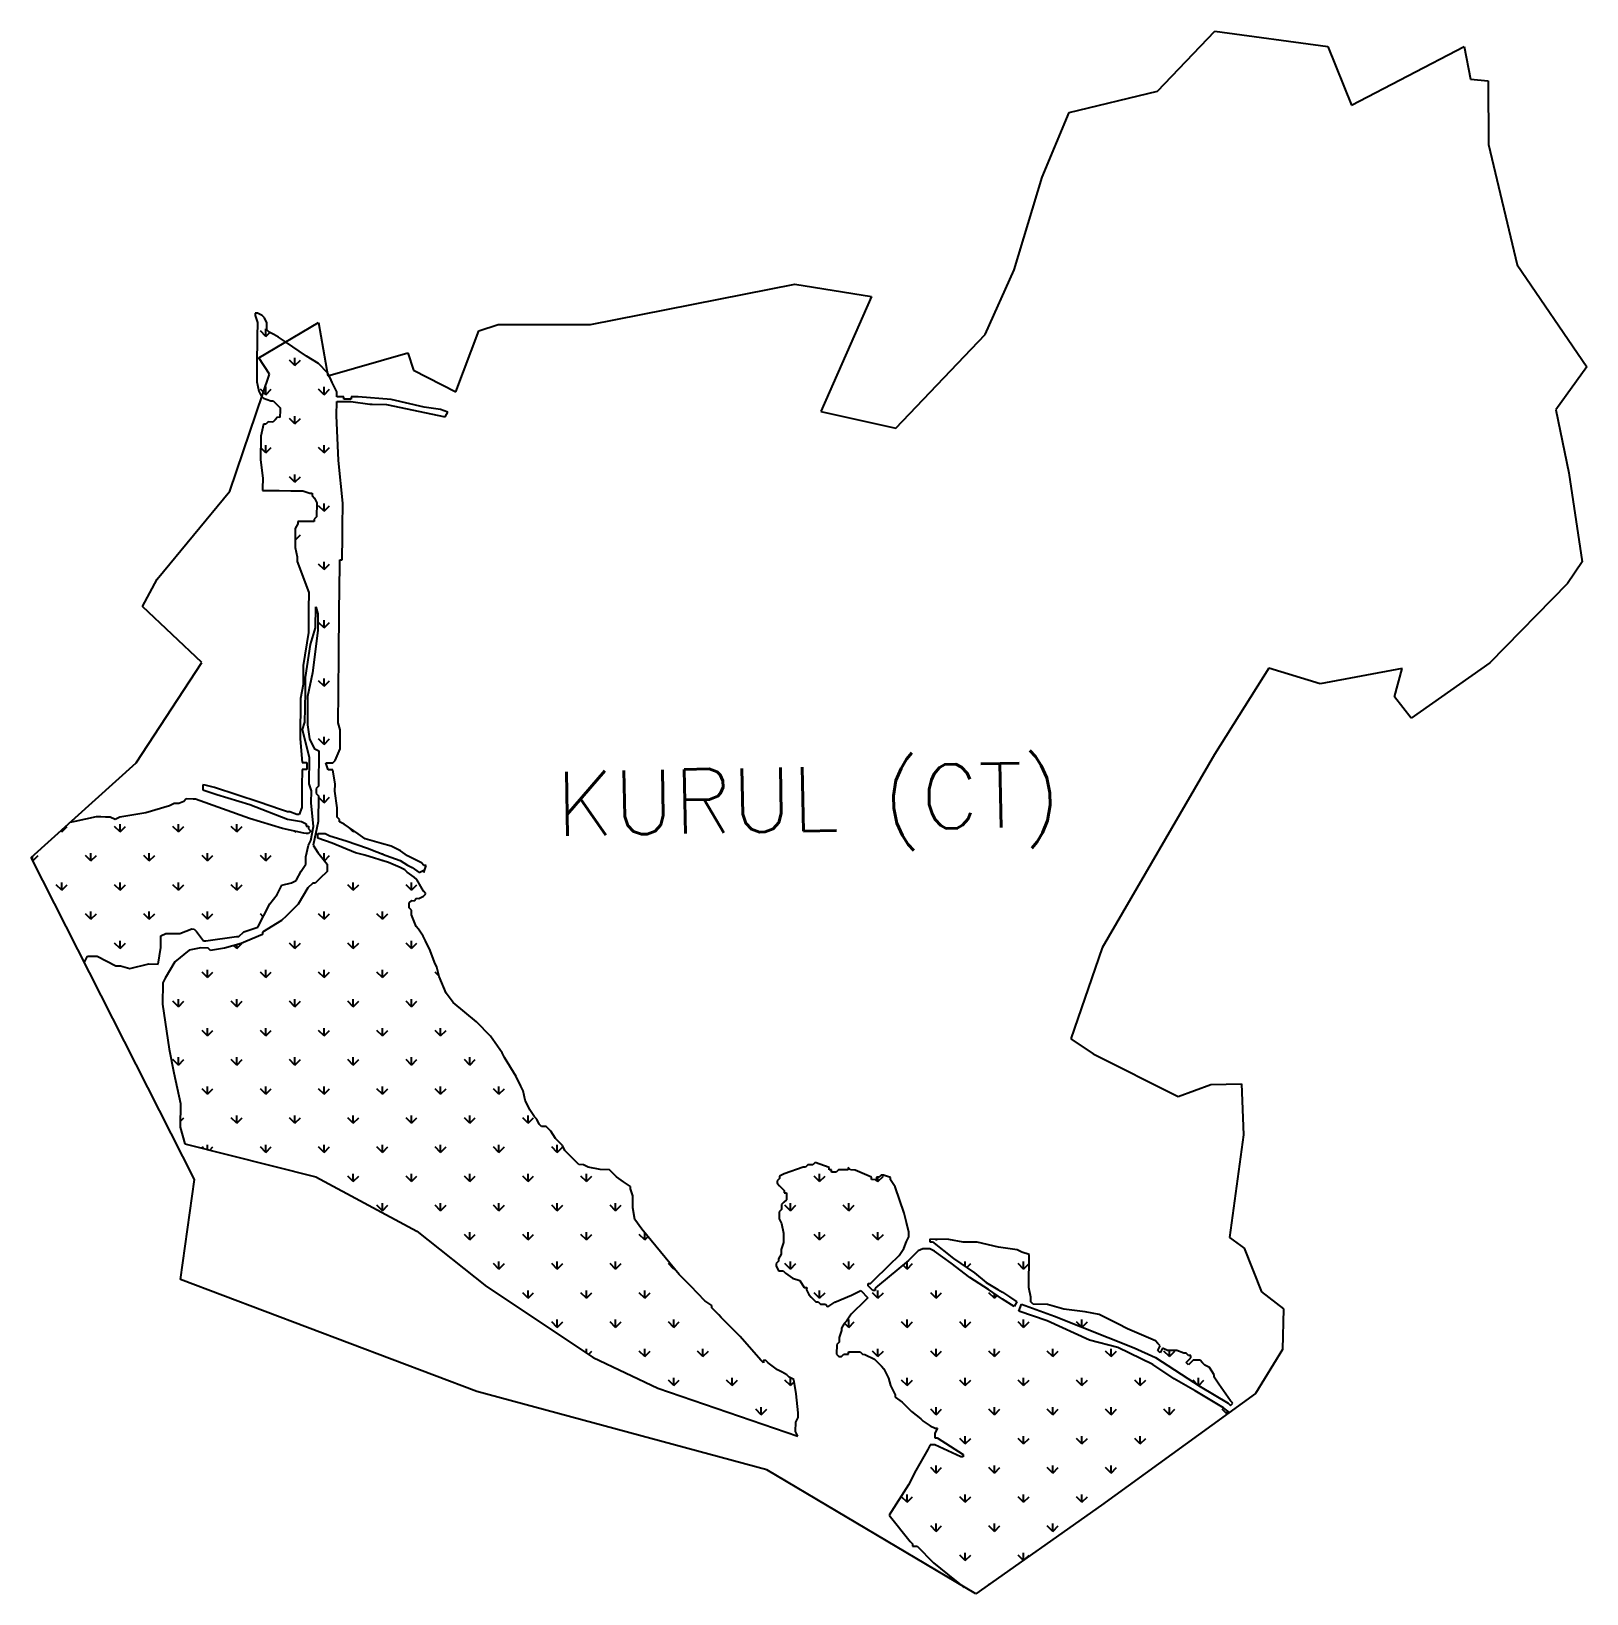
# Model space of a CAD drawing. Header units: metres. Extents: x 276738 to 279380, y 2061662 to 2064315.
import ezdxf

# ---------------------------------------------------------------- set-up
doc = ezdxf.new("R2010")
doc.units = ezdxf.units.M
doc.header["$MEASUREMENT"] = 0
for name, color, linetype in [('MANGROOVES', 112, 'Continuous'), ('village', 3, 'Continuous'), ('VILLAGE NAME', 250, 'Continuous')]:
    doc.layers.add(name, color=color, linetype=linetype)
doc.styles.get("Standard").update_dxf_attribs({"font": 'simplex.shx'})

msp = doc.modelspace()

# ---------------------------------------------------------------- texts
at = {"layer": 'VILLAGE NAME'}
msp.add_text('KURUL (CT)', height=108.75, rotation=1.1028, dxfattribs=at).set_placement((277630.2, 2062948.8))

# ---------------------------------------------------------------- linework, layer by layer
at = {"color": 3}
msp.add_line((277124.4, 2063760.8), (277225.8, 2063820.9), dxfattribs=at)
at = {"layer": 'MANGROOVES'}
for p, q in [((277122.2, 2063836.6), (277118.2, 2063836.7)), ((277118.2, 2063836.7), (277118.2, 2063832.7)), ((277118.2, 2063832.7), (277122, 2063820.6)), ((277130.2, 2063832.5), (277122.2, 2063836.6)), ((277134.2, 2063828.5), (277130.2, 2063832.5)), ((277138.1, 2063820.4), (277134.2, 2063828.5)), ((277121.8, 2063796.5), (277121.7, 2063792.5)), ((277122, 2063820.6), (277121.8, 2063796.5)), ((277137.9, 2063808.4), (277138, 2063812.4)), ((277141.9, 2063804.3), (277137.9, 2063808.4)), ((277138, 2063812.4), (277138.1, 2063820.4)), ((277149.9, 2063800.2), (277141.9, 2063804.3)), ((277157.9, 2063796.1), (277149.9, 2063800.2)), ((277169.8, 2063788), (277157.9, 2063796.1)), ((277121.7, 2063792.5), (277121.3, 2063752.4)), ((277205.6, 2063763.5), (277169.8, 2063788)), ((277121.3, 2063752.4), (277120.9, 2063720.3)), ((277225.6, 2063751.3), (277205.6, 2063763.5)), ((277241.4, 2063735.1), (277225.6, 2063751.3)), ((277120.9, 2063720.3), (277124.8, 2063704.2)), ((277245.4, 2063727), (277241.4, 2063735.1)), ((277249.3, 2063718.9), (277245.4, 2063727)), ((277253.2, 2063710.9), (277249.3, 2063718.9)), ((277124.8, 2063704.2), (277128.7, 2063696.2)), ((277128.7, 2063696.2), (277132.7, 2063692.1)), ((277132.7, 2063692.1), (277144.7, 2063688)), ((277257.1, 2063702.8), (277253.2, 2063710.9)), ((277257, 2063694.8), (277257.1, 2063702.8)), ((277261.1, 2063694.7), (277257, 2063694.8)), ((277269.1, 2063694.7), (277261.1, 2063694.7)), ((277269, 2063690.6), (277269.1, 2063694.7)), ((277281.1, 2063690.5), (277269, 2063690.6)), ((277293.1, 2063694.4), (277281.1, 2063694.5)), ((277281.1, 2063694.5), (277281.1, 2063690.5)), ((277349.2, 2063689.8), (277293.1, 2063694.4)), ((277405.2, 2063677.1), (277349.2, 2063689.8)), ((277144.7, 2063688), (277148.7, 2063687.9)), ((277148.7, 2063687.9), (277152.6, 2063683.9)), ((277152.6, 2063683.9), (277156.6, 2063679.8)), ((277156.6, 2063679.8), (277160.6, 2063675.8)), ((277160.5, 2063667.7), (277160.4, 2063663.7)), ((277160.4, 2063663.7), (277160.4, 2063659.7)), ((277160.6, 2063675.8), (277160.5, 2063671.8)), ((277160.5, 2063671.8), (277160.5, 2063667.7)), ((277256.7, 2063662.7), (277257, 2063686.8)), ((277259.9, 2063586.4), (277256.7, 2063662.7)), ((277257, 2063686.8), (277269, 2063686.6)), ((277269, 2063686.6), (277281, 2063686.5)), ((277281, 2063686.5), (277313.1, 2063682.1)), ((277313.1, 2063682.1), (277317.1, 2063682.1)), ((277317.1, 2063682.1), (277341.1, 2063681.8)), ((277341.1, 2063681.8), (277441.2, 2063660.7)), ((277433.3, 2063672.8), (277405.2, 2063677.1)), ((277445.3, 2063668.7), (277433.3, 2063672.8)), ((277441.2, 2063660.7), (277445.3, 2063668.7)), ((277132.2, 2063648), (277128, 2063628)), ((277136.2, 2063648), (277132.2, 2063648)), ((277140.3, 2063651.9), (277136.2, 2063648)), ((277148.3, 2063651.8), (277140.3, 2063651.9)), ((277152.3, 2063655.8), (277148.3, 2063651.8)), ((277156.4, 2063659.8), (277152.3, 2063655.8)), ((277160.4, 2063659.7), (277156.4, 2063659.8)), ((277128, 2063628), (277127.5, 2063587.9)), ((277127.5, 2063587.9), (277131.2, 2063555.7)), ((277267.1, 2063514.2), (277259.9, 2063586.4)), ((277131.2, 2063555.7), (277131, 2063539.7)), ((277131, 2063539.7), (277131, 2063535.7)), ((277131, 2063535.7), (277135, 2063535.6)), ((277135, 2063535.6), (277139, 2063535.6)), ((277139, 2063535.6), (277159.1, 2063535.4)), ((277159.1, 2063535.4), (277179.1, 2063535.2)), ((277179.1, 2063535.2), (277191.1, 2063535)), ((277191.1, 2063535), (277199.2, 2063535)), ((277199.2, 2063535), (277211.1, 2063530.8)), ((277211.1, 2063530.8), (277215.2, 2063530.8)), ((277215.2, 2063530.8), (277215.1, 2063526.8)), ((277215.1, 2063526.8), (277219.1, 2063522.7)), ((277219.1, 2063522.7), (277223, 2063514.6)), ((277223, 2063514.6), (277222.7, 2063490.6)), ((277267, 2063506.1), (277267.1, 2063510.1)), ((277267, 2063502.1), (277267, 2063506.1)), ((277267.1, 2063510.1), (277267.1, 2063514.2)), ((277190.5, 2063478.9), (277186.4, 2063470.9)), ((277190.6, 2063482.9), (277190.5, 2063478.9)), ((277194.6, 2063482.9), (277190.6, 2063482.9)), ((277198.6, 2063482.8), (277194.6, 2063482.9)), ((277202.6, 2063482.8), (277198.6, 2063482.8)), ((277206.6, 2063482.7), (277202.6, 2063482.8)), ((277210.6, 2063482.7), (277206.6, 2063482.7)), ((277214.6, 2063482.6), (277210.6, 2063482.7)), ((277218.6, 2063482.6), (277214.6, 2063482.6)), ((277218.7, 2063486.6), (277218.6, 2063482.6)), ((277222.7, 2063490.6), (277218.7, 2063486.6)), ((277266.6, 2063462), (277266.8, 2063486.1)), ((277266.8, 2063486.1), (277267, 2063502.1)), ((277186.4, 2063466.9), (277186.1, 2063438.8)), ((277186.4, 2063470.9), (277186.4, 2063466.9)), ((277266.4, 2063450), (277266.6, 2063462)), ((277186.1, 2063438.8), (277189.9, 2063422.7)), ((277266.1, 2063417.9), (277266.2, 2063425.9)), ((277266.2, 2063425.9), (277266.4, 2063450)), ((277189.9, 2063422.7), (277189.8, 2063414.7)), ((277189.8, 2063414.7), (277209.3, 2063362.3)), ((277261.1, 2063329.7), (277262, 2063409.9)), ((277262, 2063409.9), (277262.1, 2063417.9)), ((277262.1, 2063417.9), (277266.1, 2063417.9)), ((277209.3, 2063362.3), (277209, 2063334.3)), ((277209, 2063334.3), (277208.6, 2063294.2)), ((277220.7, 2063302.1), (277221.1, 2063338.2)), ((277221.1, 2063338.2), (277225, 2063326.1)), ((277225, 2063326.1), (277224.7, 2063298)), ((277260.3, 2063257.5), (277261.1, 2063329.7)), ((277208.6, 2063294.2), (277200, 2063238.1)), ((277212.4, 2063274.1), (277220.7, 2063302.1)), ((277224.7, 2063298), (277215.9, 2063225.9)), ((277203.7, 2063218), (277212.4, 2063274.1)), ((277200, 2063238.1), (277199.6, 2063206)), ((277259.6, 2063193.3), (277260.3, 2063257.5)), ((277203.5, 2063193.9), (277203.7, 2063218)), ((277215.9, 2063225.9), (277207.4, 2063185.9)), ((277199.6, 2063206), (277195.3, 2063182)), ((277203.2, 2063165.9), (277203.5, 2063193.9)), ((277207.4, 2063185.9), (277206.9, 2063137.7)), ((277259.1, 2063141.2), (277259.6, 2063193.3)), ((277195.3, 2063182), (277194.6, 2063113.8)), ((277202.9, 2063141.8), (277203.2, 2063165.9)), ((277198.8, 2063129.8), (277202.9, 2063141.8)), ((277206.9, 2063137.7), (277210.6, 2063113.6)), ((277262.9, 2063129.1), (277259.1, 2063141.2)), ((277194.6, 2063113.8), (277198.2, 2063073.6)), ((277210.3, 2063081.5), (277198.8, 2063129.8)), ((277210.6, 2063113.6), (277218.5, 2063097.5)), ((277262.6, 2063101), (277262.8, 2063117.1)), ((277262.8, 2063117.1), (277262.9, 2063129.1)), ((277209.8, 2063037.4), (277210.3, 2063081.5)), ((277218.5, 2063097.5), (277226.5, 2063093.4)), ((277226.5, 2063093.4), (277225.8, 2063033.2)), ((277254.4, 2063077), (277262.6, 2063097)), ((277262.6, 2063097), (277262.6, 2063101)), ((277198, 2063061.6), (277197.7, 2063033.5)), ((277206.1, 2063061.5), (277198, 2063061.6)), ((277198.2, 2063073.6), (277206.2, 2063073.6)), ((277206.2, 2063073.6), (277206.1, 2063061.5)), ((277242.2, 2063061.1), (277238.3, 2063073.2)), ((277238.3, 2063073.2), (277250.3, 2063073.1)), ((277250.2, 2063061), (277242.2, 2063061.1)), ((277253.9, 2063036.9), (277250.2, 2063061)), ((277250.3, 2063073.1), (277254.4, 2063077)), ((277029.3, 2063031.3), (277029.2, 2063027.3)), ((277029.2, 2063027.3), (277053.2, 2063019.1)), ((277033.3, 2063035.3), (277029.3, 2063035.4)), ((277029.3, 2063035.4), (277029.3, 2063031.3)), ((277049.3, 2063031.1), (277033.3, 2063035.3)), ((277125.2, 2063006.2), (277049.3, 2063031.1)), ((277197.7, 2063033.5), (277197.4, 2063005.5)), ((277213.7, 2063025.3), (277209.8, 2063037.4)), ((277221.8, 2063029.3), (277221.7, 2063021.2)), ((277225.8, 2063033.2), (277221.8, 2063029.3)), ((277253.8, 2063024.9), (277253.9, 2063036.9)), ((276972.8, 2062999.9), (276932.5, 2062988.3)), ((276980.8, 2063003.8), (276972.8, 2062999.9)), ((276988.9, 2063003.7), (276980.8, 2063003.8)), ((276996.9, 2063007.6), (276988.9, 2063003.7)), ((277001, 2063011.6), (276996.9, 2063007.6)), ((277013, 2063011.5), (277001, 2063011.6)), ((277017, 2063011.4), (277013, 2063011.5)), ((277108.9, 2062978.3), (277017, 2063011.4)), ((277053.2, 2063019.1), (277109.2, 2063002.4)), ((277109.2, 2063002.4), (277173.1, 2062977.6)), ((277161.2, 2062993.8), (277125.2, 2063006.2)), ((277197.4, 2063005.5), (277197.3, 2062997.4)), ((277213.5, 2063005.3), (277213.7, 2063025.3)), ((277217.1, 2062965.1), (277213.5, 2063005.3)), ((277221.7, 2063021.2), (277225.6, 2063017.2)), ((277225.6, 2063017.2), (277225.2, 2062973.1)), ((277257.5, 2062996.8), (277253.8, 2063024.9)), ((276812, 2062973.5), (276803.8, 2062971.8)), ((276848.2, 2062981.2), (276812, 2062973.5)), ((276852.2, 2062981.1), (276848.2, 2062981.2)), ((276856.2, 2062981.1), (276852.2, 2062981.1)), ((276864.3, 2062981), (276856.2, 2062981.1)), ((276872.3, 2062980.9), (276864.3, 2062981)), ((276880.3, 2062976.8), (276872.3, 2062980.9)), ((276888.3, 2062980.7), (276880.3, 2062976.8)), ((276932.5, 2062988.3), (276888.3, 2062980.7)), ((277164.9, 2062961.7), (277108.9, 2062978.3)), ((277173.2, 2062989.7), (277161.2, 2062993.8)), ((277173.1, 2062977.6), (277197.1, 2062973.4)), ((277177.2, 2062989.6), (277173.2, 2062989.7)), ((277189.2, 2062985.5), (277177.2, 2062989.6)), ((277193.2, 2062985.4), (277189.2, 2062985.5)), ((277197.3, 2062997.4), (277193.2, 2062985.4)), ((277197.1, 2062973.4), (277205.1, 2062969.3)), ((277225.2, 2062973.1), (277216.7, 2062933)), ((277257.3, 2062980.7), (277257.4, 2062984.7)), ((277261.3, 2062976.7), (277257.3, 2062980.7)), ((277257.4, 2062984.7), (277257.5, 2062996.8)), ((277261.3, 2062972.7), (277261.3, 2062976.7)), ((277269.2, 2062968.6), (277261.3, 2062972.7)), ((277200.9, 2062953.3), (277164.9, 2062961.7)), ((277204.9, 2062953.2), (277200.9, 2062953.3)), ((277208.9, 2062953.2), (277204.9, 2062953.2)), ((277205.1, 2062969.3), (277205, 2062965.3)), ((277205, 2062965.3), (277209, 2062965.2)), ((277213, 2062957.1), (277208.9, 2062953.2)), ((277209, 2062965.2), (277209, 2062961.2)), ((277209, 2062961.2), (277213, 2062957.1)), ((277212.8, 2062941.1), (277217.1, 2062965.1)), ((277224.9, 2062945), (277224.9, 2062953)), ((277224.9, 2062953), (277229, 2062953)), ((277229, 2062953), (277233, 2062952.9)), ((277233, 2062952.9), (277237, 2062952.9)), ((277237, 2062952.9), (277245, 2062948.8)), ((277245, 2062948.8), (277272.9, 2062940.5)), ((277293.1, 2062952.3), (277269.2, 2062968.6)), ((277305.1, 2062944.1), (277293.1, 2062952.3)), ((277204.5, 2062913.1), (277208.7, 2062933.1)), ((277208.7, 2062933.1), (277212.8, 2062941.1)), ((277216.7, 2062933), (277224.6, 2062920.9)), ((277224.6, 2062920.9), (277240.4, 2062900.7)), ((277248.8, 2062936.7), (277224.9, 2062945)), ((277288.8, 2062920.2), (277248.8, 2062936.7)), ((277272.9, 2062940.5), (277308.9, 2062928)), ((277304.8, 2062916), (277288.8, 2062920.2)), ((277333, 2062935.8), (277305.1, 2062944.1)), ((277308.9, 2062928), (277340.9, 2062915.6)), ((277349, 2062931.6), (277333, 2062935.8)), ((277365, 2062923.4), (277349, 2062931.6)), ((277376.9, 2062915.3), (277365, 2062923.4)), ((277196.2, 2062889.1), (277204.3, 2062901.1)), ((277204.3, 2062901.1), (277204.5, 2062913.1)), ((277240.4, 2062900.7), (277240.3, 2062888.7)), ((277344.7, 2062903.6), (277304.8, 2062916)), ((277340.9, 2062915.6), (277364.8, 2062907.4)), ((277364.7, 2062895.3), (277344.7, 2062903.6)), ((277372.7, 2062891.2), (277364.7, 2062895.3)), ((277364.8, 2062907.4), (277376.8, 2062899.2)), ((277376.8, 2062899.2), (277384.7, 2062895.1)), ((277400.9, 2062903), (277376.9, 2062915.3)), ((277384.7, 2062895.1), (277396.7, 2062887)), ((277404.8, 2062898.9), (277400.9, 2062903)), ((277404.7, 2062886.9), (277408.9, 2062898.9)), ((277408.9, 2062898.9), (277404.8, 2062898.9)), ((277163.8, 2062865.4), (277179.9, 2062869.3)), ((277179.9, 2062869.3), (277188, 2062873.2)), ((277188, 2062873.2), (277196.2, 2062889.1)), ((277216, 2062868.9), (277207.9, 2062860.9)), ((277220, 2062868.8), (277216, 2062868.9)), ((277228.1, 2062876.8), (277220, 2062868.8)), ((277240.3, 2062888.7), (277228.1, 2062876.8)), ((277376.6, 2062887.2), (277372.7, 2062891.2)), ((277388.6, 2062879), (277376.6, 2062887.2)), ((277392.6, 2062875), (277388.6, 2062879)), ((277404.4, 2062854.8), (277392.6, 2062875)), ((277396.7, 2062887), (277404.8, 2062890.9)), ((277404.8, 2062890.9), (277404.7, 2062886.9)), ((277143.4, 2062833.5), (277155.6, 2062849.5)), ((277155.6, 2062849.5), (277163.8, 2062865.4)), ((277207.9, 2062860.9), (277191.6, 2062833)), ((277388.2, 2062838.9), (277392.2, 2062842.9)), ((277392.2, 2062842.9), (277396.2, 2062842.8)), ((277396.2, 2062842.8), (277404.3, 2062846.8)), ((277404.3, 2062846.8), (277408.3, 2062850.7)), ((277408.3, 2062850.7), (277404.4, 2062854.8)), ((277122.9, 2062793.7), (277143.4, 2062833.5)), ((277191.6, 2062833), (277171.3, 2062813.2)), ((277380, 2062827), (277380.1, 2062835)), ((277384, 2062822.9), (277380, 2062827)), ((277380.1, 2062835), (277384.1, 2062839)), ((277383.9, 2062814.9), (277384, 2062822.9)), ((277391.7, 2062794.8), (277383.9, 2062814.9)), ((277384.1, 2062839), (277388.2, 2062838.9)), ((276990.5, 2062783.1), (277010.6, 2062790.9)), ((277010.6, 2062790.9), (277014.6, 2062790.8)), ((277014.6, 2062790.8), (277018.6, 2062786.8)), ((277018.6, 2062786.8), (277030.4, 2062770.6)), ((277098.8, 2062785.9), (277122.9, 2062793.7)), ((277163.2, 2062805.3), (277130.9, 2062785.5)), ((277171.3, 2062813.2), (277163.2, 2062805.3)), ((277395.7, 2062790.7), (277391.7, 2062794.8)), ((277403.5, 2062778.6), (277395.7, 2062790.7)), ((276958.1, 2062759.3), (276958.3, 2062779.4)), ((276958.3, 2062779.4), (276966.4, 2062783.3)), ((276966.4, 2062783.3), (276990.5, 2062783.1)), ((277030.4, 2062770.6), (277034.5, 2062770.5)), ((277034.5, 2062770.5), (277086.7, 2062778)), ((277094.6, 2062765.9), (277066.4, 2062758.2)), ((277086.7, 2062778), (277090.7, 2062778)), ((277090.7, 2062778), (277098.8, 2062785.9)), ((277102.6, 2062769.8), (277094.6, 2062765.9)), ((277130.8, 2062781.5), (277102.6, 2062769.8)), ((277130.9, 2062785.5), (277130.8, 2062781.5)), ((277407.5, 2062770.5), (277403.5, 2062778.6)), ((277415.3, 2062754.4), (277407.5, 2062770.5)), ((276828.4, 2062734.4), (276833.6, 2062744.6)), ((276833.6, 2062744.6), (276849.7, 2062744.5)), ((276849.7, 2062744.5), (276881.6, 2062728.1)), ((276953.8, 2062731.3), (276958.1, 2062759.3)), ((276981.9, 2062735), (276965.6, 2062707.1)), ((277006.2, 2062754.8), (276981.9, 2062735)), ((277026.3, 2062758.6), (277006.2, 2062754.8)), ((277038.3, 2062758.5), (277026.3, 2062758.6)), ((277042.3, 2062754.4), (277038.3, 2062758.5)), ((277066.4, 2062758.2), (277042.3, 2062754.4)), ((277423.1, 2062734.2), (277415.3, 2062754.4)), ((277427, 2062726.2), (277423.1, 2062734.2)), ((276881.6, 2062728.1), (276889.6, 2062728)), ((276889.6, 2062728), (276905.6, 2062723.8)), ((276905.6, 2062723.8), (276937.8, 2062731.5)), ((276937.8, 2062731.5), (276953.8, 2062731.3)), ((276965.6, 2062707.1), (276961.5, 2062699.1)), ((277430.9, 2062710.1), (277427, 2062726.2)), ((277442.6, 2062681.9), (277430.9, 2062710.1)), ((276961.5, 2062699.1), (276961.1, 2062663)), ((277454.5, 2062665.7), (277442.6, 2062681.9)), ((276961.1, 2062663), (276972.3, 2062586.7)), ((277494.2, 2062633.2), (277454.5, 2062665.7)), ((277518, 2062608.9), (277494.2, 2062633.2)), ((277537.8, 2062580.6), (277518, 2062608.9)), ((276972.3, 2062586.7), (276979.9, 2062546.5)), ((277541.7, 2062572.5), (277537.8, 2062580.6)), ((277561.4, 2062540.2), (277541.7, 2062572.5)), ((276979.9, 2062546.5), (276991.4, 2062494.2)), ((277569.2, 2062524.1), (277561.4, 2062540.2)), ((277573.2, 2062516), (277569.2, 2062524.1)), ((277577, 2062499.9), (277573.2, 2062516)), ((277584.8, 2062483.8), (277577, 2062499.9)), ((276991.4, 2062494.2), (276990.9, 2062454.1)), ((277592.7, 2062471.7), (277584.8, 2062483.8)), ((277596.7, 2062467.6), (277592.7, 2062471.7)), ((276990.9, 2062454.1), (276998.6, 2062425.9)), ((277600.6, 2062459.5), (277596.7, 2062467.6)), ((277604.6, 2062455.5), (277600.6, 2062459.5)), ((277612.6, 2062455.4), (277604.6, 2062455.5)), ((277620.6, 2062447.3), (277612.6, 2062455.4)), ((277628.4, 2062435.2), (277620.6, 2062447.3)), ((276998.6, 2062425.9), (277221.3, 2062370)), ((277632.4, 2062431.1), (277628.4, 2062435.2)), ((277640.3, 2062423), (277632.4, 2062431.1)), ((277644.3, 2062414.9), (277640.3, 2062423)), ((277648.2, 2062410.9), (277644.3, 2062414.9)), ((277652.2, 2062406.8), (277648.2, 2062410.9)), ((277660.1, 2062398.7), (277652.2, 2062406.8)), ((277664.1, 2062394.7), (277660.1, 2062398.7)), ((277668.1, 2062390.6), (277664.1, 2062394.7)), ((277676.1, 2062390.5), (277668.1, 2062390.6)), ((277684.1, 2062386.4), (277676.1, 2062390.5)), ((278057.1, 2062390.4), (278053.1, 2062386.4)), ((278065.1, 2062390.3), (278057.1, 2062390.4)), ((278069.2, 2062394.3), (278065.1, 2062390.3)), ((278093.2, 2062386), (278069.2, 2062394.3)), ((277221.3, 2062370), (277392.6, 2062277.8)), ((277704.1, 2062382.2), (277684.1, 2062386.4)), ((277720.1, 2062382), (277704.1, 2062382.2)), ((277724.1, 2062378), (277720.1, 2062382)), ((277728, 2062373.9), (277724.1, 2062378)), ((277732, 2062369.9), (277728, 2062373.9)), ((277744, 2062361.7), (277732, 2062369.9)), ((278004.7, 2062362.9), (278004.6, 2062358.9)), ((278008.7, 2062366.9), (278004.7, 2062362.9)), ((278008.8, 2062370.9), (278008.7, 2062366.9)), ((278016.8, 2062374.8), (278008.8, 2062370.9)), ((278049.1, 2062386.5), (278016.8, 2062374.8)), ((278053.1, 2062386.4), (278049.1, 2062386.5)), ((278093.1, 2062382), (278093.2, 2062386)), ((278097.1, 2062382), (278093.1, 2062382)), ((278097.1, 2062377.9), (278097.1, 2062382)), ((278105.1, 2062377.9), (278097.1, 2062377.9)), ((278109.2, 2062381.8), (278105.1, 2062377.9)), ((278125.2, 2062381.7), (278109.2, 2062381.8)), ((278129.2, 2062381.6), (278125.2, 2062385.7)), ((278125.2, 2062385.7), (278125.2, 2062381.7)), ((278137.2, 2062381.5), (278129.2, 2062381.6)), ((278165.2, 2062369.2), (278137.2, 2062381.5)), ((278165.1, 2062365.2), (278165.2, 2062369.2)), ((278173.2, 2062365.1), (278165.1, 2062365.2)), ((278177.2, 2062369.1), (278173.2, 2062369.1)), ((278173.2, 2062369.1), (278173.2, 2062365.1)), ((278181.3, 2062373), (278177.2, 2062369.1)), ((278185.3, 2062373), (278181.3, 2062373)), ((278197.3, 2062368.8), (278185.3, 2062373)), ((278197.2, 2062364.8), (278197.3, 2062368.8)), ((278205.1, 2062352.7), (278197.2, 2062364.8)), ((277755.9, 2062353.6), (277744, 2062361.7)), ((277755.9, 2062349.5), (277755.9, 2062353.6)), ((277759.7, 2062337.5), (277755.9, 2062349.5)), ((277759.5, 2062317.4), (277759.7, 2062337.5)), ((278004.6, 2062358.9), (278008.6, 2062354.8)), ((278008.6, 2062354.8), (278016.5, 2062346.7)), ((278016.5, 2062346.7), (278016.5, 2062342.7)), ((278016.5, 2062342.7), (278020.5, 2062342.7)), ((278020.5, 2062342.7), (278020.4, 2062330.6)), ((278220.7, 2062308.4), (278205.1, 2062352.7)), ((277763.3, 2062297.3), (277759.5, 2062317.4)), ((278008.1, 2062310.7), (278008, 2062298.7)), ((278012.2, 2062314.7), (278008.1, 2062310.7)), ((278012.3, 2062322.7), (278012.2, 2062314.7)), ((278016.3, 2062326.7), (278012.3, 2062322.7)), ((278020.4, 2062330.6), (278016.3, 2062326.7)), ((277775.2, 2062281.1), (277763.3, 2062297.3)), ((278008, 2062298.7), (278011.9, 2062290.6)), ((278011.9, 2062290.6), (278015.8, 2062274.5)), ((278224.5, 2062292.3), (278220.7, 2062308.4)), ((278228.3, 2062276.2), (278224.5, 2062292.3)), ((277392.6, 2062277.8), (277511.1, 2062183.4)), ((277838.5, 2062204.2), (277775.2, 2062281.1)), ((278015.6, 2062258.5), (278011.4, 2062246.5)), ((278015.8, 2062274.5), (278015.6, 2062258.5)), ((278220, 2062248.2), (278224.2, 2062260.2)), ((278224.2, 2062260.2), (278228.3, 2062268.2)), ((278228.3, 2062268.2), (278228.3, 2062276.2)), ((278296.4, 2062263.5), (278264.3, 2062263.8)), ((278264.3, 2062263.8), (278264.3, 2062259.8)), ((278264.3, 2062259.8), (278268.3, 2062259.8)), ((278268.3, 2062259.8), (278304.1, 2062231.3)), ((278320.4, 2062259.2), (278296.4, 2062263.5)), ((278344.5, 2062258.9), (278320.4, 2062259.2)), ((278380.5, 2062250.5), (278344.5, 2062258.9)), ((278007.3, 2062230.5), (278007.2, 2062226.5)), ((278011.4, 2062238.5), (278007.3, 2062230.5)), ((278011.4, 2062246.5), (278011.4, 2062238.5)), ((278195.7, 2062220.4), (278211.9, 2062236.3)), ((278211.9, 2062236.3), (278220, 2062248.2)), ((278244, 2062244), (278227.8, 2062228.1)), ((278252.1, 2062247.9), (278244, 2062244)), ((278264.1, 2062247.8), (278252.1, 2062247.9)), ((278272.1, 2062243.7), (278264.1, 2062247.8)), ((278300, 2062223.3), (278272.1, 2062243.7)), ((278304.1, 2062231.3), (278339.9, 2062206.8)), ((278412.5, 2062246.2), (278380.5, 2062250.5)), ((278420.5, 2062242.1), (278412.5, 2062246.2)), ((278432.5, 2062237.9), (278420.5, 2062242.1)), ((278431.9, 2062181.8), (278432.5, 2062237.9)), ((277858.4, 2062184), (277838.5, 2062204.2)), ((278003.2, 2062222.5), (278003.1, 2062218.5)), ((278003.1, 2062218.5), (278007, 2062210.4)), ((278007.2, 2062226.5), (278003.2, 2062222.5)), ((278007, 2062210.4), (278015.1, 2062210.4)), ((278015.1, 2062210.4), (278019, 2062206.3)), ((278019, 2062206.3), (278031, 2062198.1)), ((278171.3, 2062196.6), (278191.6, 2062216.5)), ((278227.8, 2062228.1), (278175.2, 2062184.5)), ((278191.6, 2062216.5), (278195.7, 2062220.4)), ((278331.8, 2062198.9), (278300, 2062223.3)), ((278339.9, 2062206.8), (278359.8, 2062190.6)), ((277511.1, 2062183.4), (277692.5, 2062062.9)), ((277882.2, 2062159.6), (277858.4, 2062184)), ((278031, 2062198.1), (278043, 2062194)), ((278043, 2062194), (278050.8, 2062181.9)), ((278050.8, 2062181.9), (278054.9, 2062181.8)), ((278054.9, 2062181.8), (278054.8, 2062177.8)), ((278054.8, 2062177.8), (278058.7, 2062169.8)), ((278130.9, 2062169), (278147.1, 2062176.8)), ((278147.1, 2062176.8), (278159, 2062164.7)), ((278159.2, 2062184.7), (278159.2, 2062188.7)), ((278159.2, 2062188.7), (278163.2, 2062188.7)), ((278167.1, 2062176.6), (278159.2, 2062184.7)), ((278163.2, 2062188.7), (278167.3, 2062192.7)), ((278171.1, 2062176.6), (278167.1, 2062176.6)), ((278167.3, 2062192.7), (278171.3, 2062196.6)), ((278171.2, 2062180.6), (278171.1, 2062176.6)), ((278175.2, 2062184.5), (278171.2, 2062180.6)), ((278363.7, 2062178.5), (278331.8, 2062198.9)), ((278359.8, 2062190.6), (278379.7, 2062178.3)), ((278387.5, 2062162.2), (278363.7, 2062178.5)), ((278379.7, 2062178.3), (278387.7, 2062174.2)), ((278435.7, 2062165.7), (278431.9, 2062181.8)), ((277894.1, 2062151.5), (277882.2, 2062159.6)), ((277894.1, 2062147.5), (277894.1, 2062151.5)), ((278058.7, 2062169.8), (278062.7, 2062165.7)), ((278062.7, 2062165.7), (278066.7, 2062161.7)), ((278066.7, 2062161.7), (278070.6, 2062157.6)), ((278070.6, 2062157.6), (278074.6, 2062157.6)), ((278074.6, 2062157.6), (278078.6, 2062153.5)), ((278078.6, 2062153.5), (278086.6, 2062153.4)), ((278086.6, 2062153.4), (278090.6, 2062149.4)), ((278090.6, 2062149.4), (278102.7, 2062157.3)), ((278102.7, 2062157.3), (278130.9, 2062169)), ((278150.8, 2062156.7), (278134.6, 2062140.9)), ((278154.9, 2062160.7), (278150.8, 2062156.7)), ((278159, 2062164.7), (278154.9, 2062160.7)), ((278407.5, 2062149.9), (278387.5, 2062162.2)), ((278387.7, 2062174.2), (278399.6, 2062166.1)), ((278399.6, 2062166.1), (278411.6, 2062157.9)), ((278411.6, 2062157.9), (278407.5, 2062149.9)), ((278415.4, 2062141.8), (278419.5, 2062153.8)), ((278419.5, 2062153.8), (278475.5, 2062133.2)), ((278435.6, 2062157.7), (278435.7, 2062165.7)), ((278439.6, 2062153.6), (278435.6, 2062157.7)), ((278463.7, 2062153.3), (278439.6, 2062153.6)), ((278491.6, 2062145), (278463.7, 2062153.3)), ((277906, 2062135.3), (277894.1, 2062147.5)), ((277909.9, 2062131.3), (277906, 2062135.3)), ((277925.8, 2062115), (277909.9, 2062131.3)), ((278122.4, 2062124.9), (278118.4, 2062121)), ((278130.6, 2062136.9), (278122.4, 2062124.9)), ((278134.6, 2062140.9), (278130.6, 2062136.9)), ((278463.4, 2062125.3), (278415.4, 2062141.8)), ((278535.2, 2062092.4), (278463.4, 2062125.3)), ((278475.5, 2062133.2), (278611.3, 2062079.5)), ((278527.7, 2062140.6), (278491.6, 2062145)), ((278551.7, 2062136.3), (278527.7, 2062140.6)), ((278583.6, 2062120), (278551.7, 2062136.3)), ((277941.7, 2062098.8), (277925.8, 2062115)), ((277977.3, 2062058.3), (277941.7, 2062098.8)), ((278110.1, 2062097), (278110, 2062089)), ((278114.2, 2062109), (278110.1, 2062097)), ((278114.3, 2062113), (278114.2, 2062109)), ((278118.4, 2062121), (278114.3, 2062113)), ((278599.6, 2062111.8), (278583.6, 2062120)), ((278647.5, 2062091.2), (278599.6, 2062111.8)), ((278106, 2062085), (278105.8, 2062069)), ((278110, 2062089), (278106, 2062085)), ((278125.8, 2062068.8), (278125.9, 2062072.8)), ((278125.9, 2062072.8), (278145.9, 2062072.5)), ((278145.9, 2062072.5), (278149.9, 2062068.5)), ((278583.2, 2062079.8), (278535.2, 2062092.4)), ((278643, 2062051.1), (278583.2, 2062079.8)), ((278611.3, 2062079.5), (278647.2, 2062063.1)), ((278651.4, 2062087.1), (278647.5, 2062091.2)), ((278651.3, 2062075.1), (278655.4, 2062083.1)), ((278655.3, 2062071), (278651.3, 2062075.1)), ((278655.4, 2062083.1), (278651.4, 2062087.1)), ((278659.4, 2062079), (278655.3, 2062071)), ((278667.4, 2062074.9), (278659.4, 2062079)), ((278683.4, 2062074.7), (278667.4, 2062074.9)), ((278695.4, 2062070.6), (278683.4, 2062074.7)), ((278699.4, 2062070.6), (278695.4, 2062070.6)), ((278703.4, 2062066.5), (278699.4, 2062070.6)), ((277692.5, 2062062.9), (277802.1, 2062010.9)), ((277981.3, 2062054.3), (277977.3, 2062058.3)), ((277985.3, 2062058.2), (277981.3, 2062058.3)), ((277981.3, 2062058.3), (277981.3, 2062054.3)), ((277989.3, 2062054.2), (277985.3, 2062058.2)), ((278005.2, 2062042), (277989.3, 2062054.2)), ((278105.8, 2062069), (278109.7, 2062064.9)), ((278109.7, 2062064.9), (278113.8, 2062064.9)), ((278113.8, 2062064.9), (278117.8, 2062068.8)), ((278117.8, 2062068.8), (278125.8, 2062068.8)), ((278149.9, 2062068.5), (278153.9, 2062068.4)), ((278153.9, 2062068.4), (278169.9, 2062060.3)), ((278169.9, 2062060.3), (278181.8, 2062048.1)), ((278181.8, 2062048.1), (278185.7, 2062044)), ((278185.7, 2062044), (278193.6, 2062027.9)), ((278678.9, 2062026.7), (278643, 2062051.1)), ((278647.2, 2062063.1), (278722.9, 2062014.1)), ((278699.2, 2062054.5), (278707.3, 2062062.5)), ((278703.2, 2062050.5), (278699.2, 2062054.5)), ((278711.3, 2062058.4), (278703.2, 2062050.5)), ((278707.4, 2062066.5), (278703.4, 2062066.5)), ((278707.3, 2062062.5), (278707.4, 2062066.5)), ((278723.3, 2062058.3), (278711.3, 2062058.4)), ((278727.3, 2062054.2), (278723.3, 2062058.3)), ((278731.3, 2062050.2), (278727.3, 2062054.2)), ((278739.2, 2062046.1), (278731.3, 2062050.2)), ((278747.1, 2062033.9), (278739.2, 2062046.1)), ((278013.2, 2062037.9), (278005.2, 2062042)), ((278021.2, 2062033.8), (278013.2, 2062037.9)), ((278025.1, 2062029.7), (278021.2, 2062033.8)), ((278033.1, 2062025.6), (278025.1, 2062029.7)), ((278036.9, 2062001.5), (278033.1, 2062025.6)), ((278193.6, 2062027.9), (278197.5, 2062015.8)), ((278714.7, 2062006.2), (278678.9, 2062026.7)), ((278747.1, 2062029.9), (278747.1, 2062033.9)), ((278755, 2062017.8), (278747.1, 2062029.9)), ((278774.7, 2061989.5), (278755, 2062017.8)), ((277802.1, 2062010.9), (278040.1, 2061929.3)), ((278040.5, 2061969.4), (278036.9, 2062001.5)), ((278197.5, 2062015.8), (278205.3, 2061999.7)), ((278205.3, 2061999.7), (278205.3, 2061995.7)), ((278205.3, 2061995.7), (278217.2, 2061987.5)), ((278762.6, 2061977.6), (278714.7, 2062006.2)), ((278722.9, 2062014.1), (278770.7, 2061985.6)), ((278040.4, 2061961.4), (278040.5, 2061969.4)), ((278217.2, 2061987.5), (278233.1, 2061971.3)), ((278233.1, 2061971.3), (278249, 2061959.1)), ((278773.1, 2061969.9), (278762.6, 2061977.6)), ((278770.7, 2061985.6), (278774.6, 2061981.5)), ((278774.6, 2061981.5), (278778.7, 2061985.5)), ((278778.7, 2061985.5), (278774.7, 2061989.5)), ((278036.2, 2061937.3), (278036.3, 2061953.4)), ((278036.3, 2061953.4), (278040.4, 2061961.4)), ((278249, 2061959.1), (278252.9, 2061955.1)), ((278252.9, 2061955.1), (278264.9, 2061946.9)), ((278264.9, 2061946.9), (278272.9, 2061942.8)), ((278276.9, 2061942.8), (278272.8, 2061934.8)), ((278272.9, 2061942.8), (278276.9, 2061942.8)), ((278040.1, 2061929.3), (278036.2, 2061937.3)), ((278264.5, 2061914.8), (278260.4, 2061906.8)), ((278272.6, 2061914.7), (278264.5, 2061914.8)), ((278316.5, 2061894.2), (278272.6, 2061914.7)), ((278272.8, 2061934.8), (278272.7, 2061926.8)), ((278272.7, 2061926.8), (278276.7, 2061926.7)), ((278276.7, 2061926.7), (278320.5, 2061898.2)), ((278260.4, 2061906.8), (278240, 2061871)), ((278320.5, 2061894.2), (278316.5, 2061894.2)), ((278320.5, 2061898.2), (278320.5, 2061894.2)), ((278240, 2061871), (278227.7, 2061847)), ((278227.7, 2061847), (278195.1, 2061795.2)), ((278195.1, 2061795.2), (278230.7, 2061750.7)), ((278230.7, 2061750.7), (278234.6, 2061746.7)), ((278234.6, 2061746.7), (278234.6, 2061742.6)), ((278234.6, 2061742.6), (278242.6, 2061742.6)), ((278242.6, 2061742.6), (278270.4, 2061714.2)), ((278270.4, 2061714.2), (278306.2, 2061685.7)), ((278306.2, 2061685.7), (278322.5, 2061672.3))]:
    msp.add_line(p, q, dxfattribs=at)
at = {"layer": 'MANGROOVES', "linetype": 'Continuous'}
for p, q in [((277136.4, 2063797.2), (277127.1, 2063806.5)), ((277136.4, 2063797.2), (277136.4, 2063810.3)), ((277136.4, 2063797.2), (277143, 2063803.8)), ((277185.9, 2063747.7), (277176.6, 2063757)), ((277185.9, 2063747.7), (277185.9, 2063760.8)), ((277185.9, 2063747.7), (277195.1, 2063757)), ((277136.4, 2063698.2), (277127.1, 2063707.5)), ((277136.4, 2063698.2), (277136.4, 2063711.3)), ((277136.4, 2063698.2), (277145.6, 2063707.5)), ((277235.4, 2063698.2), (277226.1, 2063707.5)), ((277235.4, 2063698.2), (277235.4, 2063711.3)), ((277235.4, 2063698.2), (277244.6, 2063707.5)), ((277185.9, 2063648.7), (277176.6, 2063658)), ((277185.9, 2063648.7), (277185.9, 2063661.8)), ((277185.9, 2063648.7), (277195.1, 2063658)), ((277136.4, 2063599.2), (277136.4, 2063612.3)), ((277235.4, 2063599.2), (277235.4, 2063612.3)), ((277136.4, 2063599.2), (277127.8, 2063607.8)), ((277136.4, 2063599.2), (277145.6, 2063608.5)), ((277235.4, 2063599.2), (277226.1, 2063608.5)), ((277235.4, 2063599.2), (277244.6, 2063608.5)), ((277185.9, 2063549.7), (277176.6, 2063559)), ((277185.9, 2063549.7), (277185.9, 2063562.8)), ((277185.9, 2063549.7), (277195.1, 2063559)), ((277235.4, 2063500.2), (277226.1, 2063509.5)), ((277235.4, 2063500.2), (277235.4, 2063513.3)), ((277235.4, 2063500.2), (277244.6, 2063509.5)), ((277186.2, 2063451.1), (277195.1, 2063460)), ((277235.4, 2063401.2), (277226.1, 2063410.5)), ((277235.4, 2063401.2), (277235.4, 2063414.4)), ((277235.4, 2063401.2), (277244.6, 2063410.5)), ((277235.4, 2063302.2), (277226.1, 2063311.5)), ((277235.4, 2063302.2), (277235.4, 2063315.4)), ((277235.4, 2063302.2), (277244.6, 2063311.5)), ((277235.4, 2063203.2), (277226.1, 2063212.5)), ((277235.4, 2063203.2), (277235.4, 2063216.4)), ((277235.4, 2063203.2), (277244.6, 2063212.5)), ((277195.1, 2063163), (277195.1, 2063163)), ((277235.4, 2063104.2), (277226.1, 2063113.5)), ((277235.4, 2063104.2), (277235.4, 2063117.4)), ((277235.4, 2063104.2), (277244.6, 2063113.5)), ((277235.4, 2063005.2), (277226.1, 2063014.5)), ((277235.4, 2063005.2), (277235.4, 2063018.4)), ((277235.4, 2063005.2), (277244.6, 2063014.5)), ((276789.9, 2062955.7), (276788.1, 2062957.6)), ((276789.9, 2062955.7), (276799.2, 2062965)), ((276789.9, 2062955.8), (276789.9, 2062959.2)), ((276888.9, 2062955.7), (276879.6, 2062965)), ((276888.9, 2062955.8), (276888.9, 2062968.9)), ((276888.9, 2062955.7), (276898.2, 2062965)), ((276987.9, 2062955.7), (276978.6, 2062965)), ((276987.9, 2062955.8), (276987.9, 2062968.9)), ((276987.9, 2062955.7), (276997.1, 2062965)), ((277086.9, 2062955.7), (277077.6, 2062965)), ((277086.9, 2062955.8), (277086.9, 2062968.9)), ((277086.9, 2062955.7), (277096.1, 2062965)), ((277185.9, 2062955.7), (277184.5, 2062957.1)), ((277185.9, 2062955.8), (277185.9, 2062956.8)), ((277185.9, 2062955.7), (277186.7, 2062956.6)), ((277284.9, 2062955.7), (277278, 2062962.6)), ((277284.9, 2062955.8), (277284.9, 2062957.9)), ((277284.9, 2062955.7), (277286.1, 2062957)), ((276839.4, 2062906.3), (276839.4, 2062919.4)), ((276938.4, 2062906.3), (276938.4, 2062919.4)), ((277037.4, 2062906.3), (277037.4, 2062919.4)), ((277136.4, 2062906.3), (277136.4, 2062919.4)), ((277235.4, 2062907.2), (277235.4, 2062919.4)), ((277334.4, 2062918.2), (277334.4, 2062919.4)), ((276740.4, 2062907.8), (276740.4, 2062914.6)), ((276740.9, 2062906.8), (276749.7, 2062915.5)), ((276839.4, 2062906.3), (276830.1, 2062915.5)), ((276839.4, 2062906.3), (276848.7, 2062915.5)), ((276938.4, 2062906.3), (276929.1, 2062915.5)), ((276938.4, 2062906.3), (276947.7, 2062915.5)), ((277037.4, 2062906.3), (277028.1, 2062915.5)), ((277037.4, 2062906.3), (277046.6, 2062915.5)), ((277136.4, 2062906.3), (277127.1, 2062915.5)), ((277136.4, 2062906.3), (277145.6, 2062915.5)), ((277235.8, 2062906.7), (277244.6, 2062915.5)), ((277334.4, 2062906.3), (277333.5, 2062907.1)), ((277334.4, 2062906.3), (277334.4, 2062906.8)), ((277334.4, 2062906.3), (277334.8, 2062906.7)), ((277343, 2062914.9), (277343.6, 2062915.5)), ((276789.9, 2062856.8), (276789.9, 2062869.9)), ((276888.9, 2062856.8), (276888.9, 2062869.9)), ((276987.9, 2062856.8), (276987.9, 2062869.9)), ((277086.9, 2062856.8), (277086.9, 2062869.9)), ((277284.9, 2062856.8), (277284.9, 2062869.9)), ((277383.8, 2062856.8), (277383.8, 2062869.9)), ((276789.9, 2062856.8), (276780.6, 2062866)), ((276789.9, 2062856.8), (276799.2, 2062866)), ((276888.9, 2062856.8), (276879.6, 2062866)), ((276888.9, 2062856.8), (276898.2, 2062866)), ((276987.9, 2062856.8), (276978.6, 2062866)), ((276987.9, 2062856.8), (276997.1, 2062866)), ((277086.9, 2062856.8), (277077.6, 2062866)), ((277086.9, 2062856.8), (277096.1, 2062866)), ((277284.9, 2062856.8), (277275.6, 2062866)), ((277284.9, 2062856.8), (277294.1, 2062866)), ((277383.8, 2062856.8), (277374.6, 2062866)), ((277383.8, 2062856.8), (277393.1, 2062866)), ((276839.4, 2062807.3), (276830.1, 2062816.5)), ((276839.4, 2062807.3), (276839.4, 2062820.4)), ((276839.4, 2062807.3), (276848.7, 2062816.5)), ((276938.4, 2062807.3), (276929.1, 2062816.5)), ((276938.4, 2062807.3), (276938.4, 2062820.4)), ((276938.4, 2062807.3), (276947.7, 2062816.5)), ((277037.4, 2062807.3), (277028.1, 2062816.5)), ((277037.4, 2062807.3), (277037.4, 2062820.4)), ((277037.4, 2062807.3), (277046.6, 2062816.5)), ((277132.1, 2062811.5), (277127.1, 2062816.5)), ((277136.4, 2062819.8), (277136.4, 2062820.4)), ((277235.4, 2062807.3), (277226.1, 2062816.5)), ((277235.4, 2062807.3), (277235.4, 2062820.4)), ((277235.4, 2062807.3), (277244.6, 2062816.5)), ((277334.4, 2062807.3), (277325.1, 2062816.5)), ((277334.4, 2062807.3), (277334.4, 2062820.4)), ((277334.4, 2062807.3), (277343.6, 2062816.5)), ((276888.9, 2062757.8), (276879.6, 2062767)), ((276888.9, 2062757.8), (276888.9, 2062770.9)), ((276888.9, 2062757.8), (276898.2, 2062767)), ((277086.9, 2062757.8), (277082.1, 2062762.5)), ((277086.9, 2062757.8), (277095.4, 2062766.3)), ((277086.9, 2062757.8), (277086.9, 2062763.8)), ((277185.9, 2062757.8), (277176.6, 2062767)), ((277185.9, 2062757.8), (277185.9, 2062770.9)), ((277185.9, 2062757.8), (277195.1, 2062767)), ((277284.9, 2062757.8), (277275.6, 2062767)), ((277284.9, 2062757.8), (277284.9, 2062770.9)), ((277284.9, 2062757.8), (277294.1, 2062767)), ((277383.8, 2062757.8), (277374.6, 2062767)), ((277383.8, 2062757.8), (277383.8, 2062770.9)), ((277383.8, 2062757.8), (277393.1, 2062767)), ((277037.4, 2062708.3), (277028.1, 2062717.5)), ((277037.4, 2062708.3), (277037.4, 2062721.4)), ((277037.4, 2062708.3), (277046.6, 2062717.5)), ((277136.4, 2062708.3), (277127.1, 2062717.5)), ((277136.4, 2062708.3), (277136.4, 2062721.4)), ((277136.4, 2062708.3), (277145.6, 2062717.5)), ((277235.4, 2062708.3), (277226.1, 2062717.5)), ((277235.4, 2062708.3), (277235.4, 2062721.4)), ((277235.4, 2062708.3), (277244.6, 2062717.5)), ((277334.4, 2062708.3), (277325.1, 2062717.5)), ((277334.4, 2062708.3), (277334.4, 2062721.4)), ((277334.4, 2062708.3), (277343.6, 2062717.5)), ((277430.7, 2062710.9), (277424.1, 2062717.5)), ((276987.9, 2062658.8), (276978.6, 2062668)), ((276987.9, 2062658.8), (276987.9, 2062671.9)), ((276987.9, 2062658.8), (276997.1, 2062668)), ((277086.9, 2062658.8), (277077.6, 2062668)), ((277086.9, 2062658.8), (277086.9, 2062671.9)), ((277086.9, 2062658.8), (277096.1, 2062668)), ((277185.9, 2062658.8), (277176.6, 2062668)), ((277185.9, 2062658.8), (277185.9, 2062671.9)), ((277185.9, 2062658.8), (277195.1, 2062668)), ((277284.9, 2062658.8), (277275.6, 2062668)), ((277284.9, 2062658.8), (277284.9, 2062671.9)), ((277284.9, 2062658.8), (277294.1, 2062668)), ((277383.8, 2062658.8), (277374.6, 2062668)), ((277383.8, 2062658.8), (277383.8, 2062671.9)), ((277383.8, 2062658.8), (277393.1, 2062668)), ((277037.4, 2062609.3), (277028.1, 2062618.5)), ((277037.4, 2062609.3), (277037.4, 2062622.4)), ((277037.4, 2062609.3), (277046.6, 2062618.5)), ((277136.4, 2062609.3), (277127.1, 2062618.5)), ((277136.4, 2062609.3), (277136.4, 2062622.4)), ((277136.4, 2062609.3), (277145.6, 2062618.5)), ((277235.4, 2062609.3), (277226.1, 2062618.5)), ((277235.4, 2062609.3), (277235.4, 2062622.4)), ((277235.4, 2062609.3), (277244.6, 2062618.5)), ((277334.4, 2062609.3), (277325.1, 2062618.5)), ((277334.4, 2062609.3), (277334.4, 2062622.4)), ((277334.4, 2062609.3), (277343.6, 2062618.5)), ((277433.3, 2062609.3), (277424.1, 2062618.5)), ((277433.3, 2062609.3), (277433.3, 2062622.4)), ((277433.3, 2062609.3), (277442.6, 2062618.5)), ((276987.9, 2062559.8), (276978.6, 2062569.1)), ((276987.9, 2062559.8), (276987.9, 2062572.9)), ((276987.9, 2062559.8), (276997.1, 2062569.1)), ((277086.9, 2062559.8), (277077.6, 2062569.1)), ((277086.9, 2062559.8), (277086.9, 2062572.9)), ((277086.9, 2062559.8), (277096.1, 2062569.1)), ((277185.9, 2062559.8), (277176.6, 2062569.1)), ((277185.9, 2062559.8), (277185.9, 2062572.9)), ((277185.9, 2062559.8), (277195.1, 2062569.1)), ((277284.9, 2062559.8), (277275.6, 2062569.1)), ((277284.9, 2062559.8), (277284.9, 2062572.9)), ((277284.9, 2062559.8), (277294.1, 2062569.1)), ((277383.8, 2062559.8), (277374.6, 2062569.1)), ((277383.8, 2062559.8), (277383.8, 2062572.9)), ((277383.8, 2062559.8), (277393.1, 2062569.1)), ((277482.8, 2062559.8), (277473.6, 2062569.1)), ((277482.8, 2062559.8), (277482.8, 2062572.9)), ((277482.8, 2062559.8), (277492.1, 2062569.1)), ((277037.4, 2062510.3), (277037.4, 2062523.4)), ((277136.4, 2062510.3), (277136.4, 2062523.4)), ((277235.4, 2062510.3), (277235.4, 2062523.4)), ((277334.4, 2062510.3), (277334.4, 2062523.4)), ((277433.3, 2062510.3), (277433.3, 2062523.4)), ((277532.3, 2062510.3), (277532.3, 2062523.4)), ((277037.4, 2062510.3), (277028.1, 2062519.6)), ((277037.4, 2062510.3), (277046.6, 2062519.6)), ((277136.4, 2062510.3), (277127.1, 2062519.6)), ((277136.4, 2062510.3), (277145.6, 2062519.6)), ((277235.4, 2062510.3), (277226.1, 2062519.6)), ((277235.4, 2062510.3), (277244.6, 2062519.6)), ((277334.4, 2062510.3), (277325.1, 2062519.6)), ((277334.4, 2062510.3), (277343.6, 2062519.6)), ((277433.3, 2062510.3), (277424.1, 2062519.6)), ((277433.3, 2062510.3), (277442.6, 2062519.6)), ((277532.3, 2062510.3), (277523.1, 2062519.6)), ((277532.3, 2062510.3), (277541.6, 2062519.6)), ((276991, 2062463.9), (276997.1, 2062470.1)), ((277086.9, 2062460.8), (277077.6, 2062470.1)), ((277086.9, 2062460.8), (277086.9, 2062473.9)), ((277086.9, 2062460.8), (277096.1, 2062470.1)), ((277185.9, 2062460.8), (277176.6, 2062470.1)), ((277185.9, 2062460.8), (277185.9, 2062473.9)), ((277185.9, 2062460.8), (277195.1, 2062470.1)), ((277284.9, 2062460.8), (277275.6, 2062470.1)), ((277284.9, 2062460.8), (277284.9, 2062473.9)), ((277284.9, 2062460.8), (277294.1, 2062470.1)), ((277383.8, 2062460.8), (277374.6, 2062470.1)), ((277383.8, 2062460.8), (277383.8, 2062473.9)), ((277383.8, 2062460.8), (277393.1, 2062470.1)), ((277482.8, 2062460.8), (277473.6, 2062470.1)), ((277482.8, 2062460.8), (277482.8, 2062473.9)), ((277482.8, 2062460.8), (277492.1, 2062470.1)), ((277581.8, 2062460.8), (277572.6, 2062470.1)), ((277581.8, 2062460.8), (277581.8, 2062473.9)), ((277581.8, 2062460.8), (277591.1, 2062470.1)), ((277030.8, 2062417.9), (277028.1, 2062420.6)), ((277037.4, 2062416.2), (277037.4, 2062424.4)), ((277041.3, 2062415.2), (277046.6, 2062420.6)), ((277136.4, 2062411.3), (277127.1, 2062420.6)), ((277136.4, 2062411.3), (277136.4, 2062424.4)), ((277136.4, 2062411.3), (277145.6, 2062420.6)), ((277235.4, 2062411.3), (277226.1, 2062420.6)), ((277235.4, 2062411.3), (277235.4, 2062424.4)), ((277235.4, 2062411.3), (277244.6, 2062420.6)), ((277334.4, 2062411.3), (277325.1, 2062420.6)), ((277334.4, 2062411.3), (277334.4, 2062424.4)), ((277334.4, 2062411.3), (277343.6, 2062420.6)), ((277433.3, 2062411.3), (277424.1, 2062420.6)), ((277433.3, 2062411.3), (277433.3, 2062424.4)), ((277433.3, 2062411.3), (277442.6, 2062420.6)), ((277532.3, 2062411.3), (277523.1, 2062420.6)), ((277532.3, 2062411.3), (277532.3, 2062424.4)), ((277532.3, 2062411.3), (277541.6, 2062420.6)), ((277631.3, 2062411.3), (277622.1, 2062420.6)), ((277631.3, 2062411.3), (277631.3, 2062424.4)), ((277631.3, 2062411.3), (277640.6, 2062420.6)), ((277284.9, 2062361.8), (277275.6, 2062371.1)), ((277284.9, 2062361.8), (277284.9, 2062374.9)), ((277284.9, 2062361.8), (277294.1, 2062371.1)), ((277383.8, 2062361.8), (277374.6, 2062371.1)), ((277383.8, 2062361.8), (277383.8, 2062374.9)), ((277383.8, 2062361.8), (277393.1, 2062371.1)), ((277482.8, 2062361.8), (277473.6, 2062371.1)), ((277482.8, 2062361.8), (277482.8, 2062374.9)), ((277482.8, 2062361.8), (277492.1, 2062371.1)), ((277581.8, 2062361.8), (277572.6, 2062371.1)), ((277581.8, 2062361.8), (277581.8, 2062374.9)), ((277581.8, 2062361.8), (277591.1, 2062371.1)), ((277680.8, 2062361.8), (277671.6, 2062371.1)), ((277680.8, 2062361.8), (277680.8, 2062374.9)), ((277680.8, 2062361.8), (277690.1, 2062371.1)), ((278076.8, 2062361.8), (278067.5, 2062371.1)), ((278076.8, 2062361.8), (278076.8, 2062374.9)), ((278076.8, 2062361.8), (278086.1, 2062371.1)), ((278175.8, 2062361.8), (278172.5, 2062365.1)), ((278175.8, 2062361.8), (278185.1, 2062371.1)), ((278175.8, 2062361.8), (278175.8, 2062369.1)), ((277334.4, 2062312.3), (277325.1, 2062321.6)), ((277334.4, 2062312.3), (277334.4, 2062325.4)), ((277334.4, 2062312.3), (277343.6, 2062321.6)), ((277433.3, 2062312.3), (277424.1, 2062321.6)), ((277433.3, 2062312.3), (277433.3, 2062325.4)), ((277433.3, 2062312.3), (277442.6, 2062321.6)), ((277532.3, 2062312.3), (277523.1, 2062321.6)), ((277532.3, 2062312.3), (277532.3, 2062325.4)), ((277532.3, 2062312.3), (277541.6, 2062321.6)), ((277631.3, 2062312.3), (277622.1, 2062321.6)), ((277631.3, 2062312.3), (277631.3, 2062325.4)), ((277631.3, 2062312.3), (277640.6, 2062321.6)), ((277730.3, 2062312.3), (277721, 2062321.6)), ((277730.3, 2062312.3), (277730.3, 2062325.4)), ((277730.3, 2062312.3), (277739.6, 2062321.6)), ((278027.3, 2062312.3), (278018, 2062321.6)), ((278027.3, 2062312.3), (278027.3, 2062325.4)), ((278027.3, 2062312.3), (278036.6, 2062321.6)), ((278126.3, 2062312.3), (278117, 2062321.6)), ((278126.3, 2062312.3), (278126.3, 2062325.4)), ((278126.3, 2062312.3), (278135.6, 2062321.6)), ((278216.1, 2062321.5), (278216, 2062321.6)), ((277482.8, 2062262.8), (277473.6, 2062272.1)), ((277482.8, 2062262.8), (277482.8, 2062275.9)), ((277482.8, 2062262.8), (277492.1, 2062272.1)), ((277581.8, 2062262.8), (277572.6, 2062272.1)), ((277581.8, 2062262.8), (277581.8, 2062275.9)), ((277581.8, 2062262.8), (277591.1, 2062272.1)), ((277680.8, 2062262.8), (277671.6, 2062272.1)), ((277680.8, 2062262.8), (277680.8, 2062275.9)), ((277680.8, 2062262.8), (277690.1, 2062272.1)), ((277779.8, 2062262.8), (277770.5, 2062272.1)), ((277779.8, 2062262.8), (277779.8, 2062275.5)), ((277779.8, 2062262.8), (277785.6, 2062268.5)), ((278076.8, 2062262.8), (278067.5, 2062272.1)), ((278076.8, 2062262.8), (278076.8, 2062275.9)), ((278076.8, 2062262.8), (278086.1, 2062272.1)), ((278175.8, 2062262.8), (278166.5, 2062272.1)), ((278175.8, 2062262.8), (278175.8, 2062275.9)), ((278175.8, 2062262.8), (278185.1, 2062272.1)), ((278274.8, 2062262.8), (278273.9, 2062263.7)), ((278274.8, 2062262.8), (278274.8, 2062263.7)), ((278274.8, 2062262.8), (278275.7, 2062263.7)), ((277532.3, 2062213.3), (277523.1, 2062222.6)), ((277532.3, 2062213.3), (277532.3, 2062226.4)), ((277532.3, 2062213.3), (277541.6, 2062222.6)), ((277631.3, 2062213.3), (277622.1, 2062222.6)), ((277631.3, 2062213.3), (277631.3, 2062226.4)), ((277631.3, 2062213.3), (277640.6, 2062222.6)), ((277730.3, 2062213.3), (277721, 2062222.6)), ((277730.3, 2062213.3), (277730.3, 2062226.4)), ((277730.3, 2062213.3), (277739.6, 2062222.6)), ((277829.3, 2062213.3), (277820, 2062222.6)), ((277829.3, 2062213.3), (277829.3, 2062215.4)), ((277829.3, 2062213.3), (277830.3, 2062214.2)), ((278027.3, 2062213.3), (278018, 2062222.6)), ((278027.3, 2062213.3), (278027.3, 2062226.4)), ((278027.3, 2062213.3), (278036.6, 2062222.6)), ((278126.3, 2062213.3), (278117, 2062222.6)), ((278126.3, 2062213.3), (278126.3, 2062226.4)), ((278126.3, 2062213.3), (278135.6, 2062222.6)), ((278225.3, 2062213.3), (278218.3, 2062220.3)), ((278225.3, 2062213.3), (278225.3, 2062226)), ((278225.3, 2062213.3), (278234.6, 2062222.6)), ((278324.3, 2062217.5), (278324.3, 2062226.4)), ((278326.8, 2062215.8), (278333.6, 2062222.6)), ((278423.3, 2062213.3), (278414, 2062222.6)), ((278423.3, 2062213.3), (278423.3, 2062226.4)), ((278423.3, 2062213.3), (278432.3, 2062222.3)), ((277581.8, 2062163.8), (277581.8, 2062176.9)), ((277680.8, 2062163.8), (277680.8, 2062176.9)), ((277779.8, 2062163.8), (277779.8, 2062176.9)), ((278076.8, 2062163.8), (278076.8, 2062176.9)), ((278175.8, 2062163.8), (278175.8, 2062176.9)), ((278274.8, 2062163.8), (278274.8, 2062176.9)), ((277581.8, 2062163.8), (277572.6, 2062173.1)), ((277581.8, 2062163.8), (277591.1, 2062173.1)), ((277680.8, 2062163.8), (277671.6, 2062173.1)), ((277680.8, 2062163.8), (277690.1, 2062173.1)), ((277779.8, 2062163.8), (277770.5, 2062173.1)), ((277779.8, 2062163.8), (277789.1, 2062173.1)), ((278076.8, 2062163.8), (278067.5, 2062173.1)), ((278076.8, 2062163.8), (278086.1, 2062173.1)), ((278175.8, 2062163.8), (278166.5, 2062173.1)), ((278175.8, 2062163.8), (278185.1, 2062173.1)), ((278274.8, 2062163.8), (278265.5, 2062173.1)), ((278274.8, 2062163.8), (278284.1, 2062173.1)), ((278373.8, 2062163.8), (278364.5, 2062173.1)), ((278373.8, 2062163.8), (278373.8, 2062171.6)), ((278373.8, 2062163.8), (278378.4, 2062168.4)), ((277631.3, 2062114.3), (277622.1, 2062123.6)), ((277631.3, 2062114.3), (277631.3, 2062127.4)), ((277631.3, 2062114.3), (277640.6, 2062123.6)), ((277730.3, 2062114.3), (277721, 2062123.6)), ((277730.3, 2062114.3), (277730.3, 2062127.4)), ((277730.3, 2062114.3), (277739.6, 2062123.6)), ((277829.3, 2062114.3), (277820, 2062123.6)), ((277829.3, 2062114.3), (277829.3, 2062127.4)), ((277829.3, 2062114.3), (277838.6, 2062123.6)), ((278126.3, 2062114.3), (278126.3, 2062127.4)), ((278126.3, 2062114.3), (278135.6, 2062123.6)), ((278225.3, 2062114.3), (278216, 2062123.6)), ((278225.3, 2062114.3), (278225.3, 2062127.4)), ((278225.3, 2062114.3), (278234.6, 2062123.6)), ((278324.3, 2062114.3), (278315, 2062123.6)), ((278324.3, 2062114.3), (278324.3, 2062127.4)), ((278324.3, 2062114.3), (278333.6, 2062123.6)), ((278423.3, 2062114.3), (278414, 2062123.6)), ((278423.3, 2062114.3), (278423.3, 2062127.4)), ((278423.3, 2062114.3), (278432.6, 2062123.6)), ((278521.7, 2062114.9), (278513, 2062123.6)), ((278522.3, 2062114.7), (278522.3, 2062127.4)), ((278522.6, 2062114.6), (278531.6, 2062123.6)), ((278126.3, 2062114.3), (278119, 2062121.6)), ((277680.8, 2062070.6), (277680.8, 2062077.9)), ((277684.3, 2062068.3), (277690.1, 2062074.1)), ((277779.8, 2062064.8), (277770.5, 2062074.1)), ((277779.8, 2062064.8), (277779.8, 2062077.9)), ((277779.8, 2062064.8), (277789.1, 2062074.1)), ((277878.8, 2062064.8), (277869.5, 2062074.1)), ((277878.8, 2062064.8), (277878.8, 2062077.9)), ((277878.8, 2062064.8), (277888.1, 2062074.1)), ((278175.8, 2062064.8), (278166.5, 2062074.1)), ((278175.8, 2062064.8), (278175.8, 2062077.9)), ((278175.8, 2062064.8), (278185.1, 2062074.1)), ((278274.8, 2062064.8), (278265.5, 2062074.1)), ((278274.8, 2062064.8), (278274.8, 2062077.9)), ((278274.8, 2062064.8), (278284.1, 2062074.1)), ((278373.8, 2062064.8), (278364.5, 2062074.1)), ((278373.8, 2062064.8), (278373.8, 2062077.9)), ((278373.8, 2062064.8), (278383.1, 2062074.1)), ((278472.8, 2062064.8), (278463.5, 2062074.1)), ((278472.8, 2062064.8), (278472.8, 2062077.9)), ((278472.8, 2062064.8), (278482.1, 2062074.1)), ((278571.8, 2062064.8), (278562.5, 2062074.1)), ((278571.8, 2062064.8), (278571.8, 2062077.9)), ((278571.8, 2062064.8), (278581.1, 2062074.1)), ((278670.8, 2062064.8), (278661.5, 2062074.1)), ((278670.8, 2062064.8), (278670.8, 2062074.9)), ((278670.8, 2062064.8), (278680.1, 2062074.1)), ((277829.3, 2062015.3), (277820, 2062024.6)), ((277829.3, 2062015.3), (277829.3, 2062028.4)), ((277829.3, 2062015.3), (277838.6, 2062024.6)), ((277928.3, 2062015.3), (277919, 2062024.6)), ((277928.3, 2062015.3), (277928.3, 2062028.4)), ((277928.3, 2062015.3), (277937.6, 2062024.6)), ((278027.3, 2062015.3), (278018, 2062024.6)), ((278027.3, 2062015.3), (278027.3, 2062028.4)), ((278027.3, 2062015.3), (278033.7, 2062021.7)), ((278225.3, 2062015.3), (278216, 2062024.6)), ((278225.3, 2062015.3), (278225.3, 2062028.4)), ((278225.3, 2062015.3), (278234.6, 2062024.6)), ((278324.3, 2062015.3), (278315, 2062024.6)), ((278324.3, 2062015.3), (278324.3, 2062028.4)), ((278324.3, 2062015.3), (278333.6, 2062024.6)), ((278423.3, 2062015.3), (278414, 2062024.6)), ((278423.3, 2062015.3), (278423.3, 2062028.4)), ((278423.3, 2062015.3), (278432.6, 2062024.6)), ((278522.3, 2062015.3), (278513, 2062024.6)), ((278522.3, 2062015.3), (278522.3, 2062028.4)), ((278522.3, 2062015.3), (278531.6, 2062024.6)), ((278621.3, 2062015.3), (278612, 2062024.6)), ((278621.3, 2062015.3), (278621.3, 2062028.4)), ((278621.3, 2062015.3), (278630.6, 2062024.6)), ((278718.8, 2062016.8), (278711, 2062024.6)), ((278720.3, 2062015.8), (278720.3, 2062028.4)), ((278720.6, 2062015.6), (278729.6, 2062024.6)), ((277977.8, 2061965.8), (277968.5, 2061975.1)), ((277977.8, 2061965.8), (277977.8, 2061978.9)), ((277977.8, 2061965.8), (277987.1, 2061975.1)), ((278274.8, 2061965.8), (278265.5, 2061975.1)), ((278274.8, 2061965.8), (278274.8, 2061978.9)), ((278274.8, 2061965.8), (278284.1, 2061975.1)), ((278373.8, 2061965.8), (278364.5, 2061975.1)), ((278373.8, 2061965.8), (278373.8, 2061978.9)), ((278373.8, 2061965.8), (278383.1, 2061975.1)), ((278472.8, 2061965.8), (278463.5, 2061975.1)), ((278472.8, 2061965.8), (278472.8, 2061978.9)), ((278472.8, 2061965.8), (278482.1, 2061975.1)), ((278571.8, 2061965.8), (278562.5, 2061975.1)), ((278571.8, 2061965.8), (278571.8, 2061978.9)), ((278571.8, 2061965.8), (278581.1, 2061975.1)), ((278670.8, 2061965.8), (278661.5, 2061975.1)), ((278670.8, 2061965.8), (278670.8, 2061978.9)), ((278670.8, 2061965.8), (278680.1, 2061975.1)), ((278768.8, 2061966.8), (278760.5, 2061975.1)), ((278769.8, 2061967.6), (278769.8, 2061972.3)), ((278324.3, 2061916.3), (278315, 2061925.6)), ((278324.3, 2061916.3), (278324.3, 2061929.4)), ((278324.3, 2061916.3), (278333.6, 2061925.6)), ((278423.3, 2061916.3), (278414, 2061925.6)), ((278423.3, 2061916.3), (278423.3, 2061929.4)), ((278423.3, 2061916.3), (278432.6, 2061925.6)), ((278522.3, 2061916.3), (278513, 2061925.6)), ((278522.3, 2061916.3), (278522.3, 2061929.4)), ((278522.3, 2061916.3), (278531.6, 2061925.6)), ((278621.3, 2061916.3), (278612, 2061925.6)), ((278621.3, 2061916.3), (278621.3, 2061929.4)), ((278621.3, 2061916.3), (278630.6, 2061925.6)), ((278711.4, 2061925.2), (278711, 2061925.6)), ((278274.8, 2061866.8), (278265.5, 2061876.1)), ((278274.8, 2061866.8), (278274.8, 2061879.9)), ((278274.8, 2061866.8), (278284.1, 2061876.1)), ((278373.8, 2061866.8), (278364.5, 2061876.1)), ((278373.8, 2061866.8), (278373.8, 2061879.9)), ((278373.8, 2061866.8), (278383.1, 2061876.1)), ((278472.8, 2061866.8), (278463.5, 2061876.1)), ((278472.8, 2061866.8), (278472.8, 2061879.9)), ((278472.8, 2061866.8), (278482.1, 2061876.1)), ((278571.8, 2061866.8), (278562.5, 2061876.1)), ((278571.8, 2061866.8), (278571.8, 2061879.9)), ((278571.8, 2061866.8), (278581.1, 2061876.1)), ((278225.3, 2061817.3), (278216, 2061826.6)), ((278225.3, 2061817.3), (278225.3, 2061830.4)), ((278225.3, 2061817.3), (278234.6, 2061826.6)), ((278324.3, 2061817.3), (278315, 2061826.6)), ((278324.3, 2061817.3), (278324.3, 2061830.4)), ((278324.3, 2061817.3), (278333.6, 2061826.6)), ((278423.3, 2061817.3), (278414, 2061826.6)), ((278423.3, 2061817.3), (278423.3, 2061830.4)), ((278423.3, 2061817.3), (278432.6, 2061826.6)), ((278522.3, 2061817.3), (278513, 2061826.6)), ((278522.3, 2061817.3), (278522.3, 2061830.4)), ((278522.3, 2061817.3), (278531.6, 2061826.6)), ((278274.8, 2061767.8), (278274.8, 2061780.9)), ((278373.8, 2061767.8), (278373.8, 2061780.9)), ((278472.8, 2061767.8), (278472.8, 2061780.9)), ((278274.8, 2061767.8), (278265.5, 2061777.1)), ((278274.8, 2061767.8), (278284.1, 2061777.1)), ((278373.8, 2061767.8), (278364.5, 2061777.1)), ((278373.8, 2061767.8), (278383.1, 2061777.1)), ((278472.8, 2061767.8), (278463.5, 2061777.1)), ((278472.8, 2061767.8), (278482.1, 2061777.1)), ((278324.3, 2061718.3), (278315, 2061727.6)), ((278324.3, 2061718.3), (278324.3, 2061731.4)), ((278324.3, 2061718.3), (278333.6, 2061727.6)), ((278422.8, 2061718.8), (278414, 2061727.6)), ((278423.3, 2061719.2), (278423.3, 2061731.4)), ((278426.2, 2061721.2), (278432.6, 2061727.6)), ((278364.7, 2061677.9), (278364.5, 2061678.1))]:
    msp.add_line(p, q, dxfattribs=at)
at = {"layer": 'village', "color": 3}
for p, q in [((278650.5, 2064213.6), (278748.3, 2064315.4)), ((278748.3, 2064315.4), (278939.7, 2064289.6)), ((278939.7, 2064289.6), (278980, 2064189.9)), ((278980, 2064189.9), (279171.4, 2064289.7)), ((279171.4, 2064289.7), (279182.1, 2064234.1)), ((279182.1, 2064234.1), (279212.1, 2064231.1)), ((279212.1, 2064231.1), (279213, 2064122.9)), ((278500.5, 2064177.2), (278650.5, 2064213.6)), ((278455, 2064067.5), (278500.5, 2064177.2)), ((279213, 2064122.9), (279261.4, 2063918.7)), ((278407.1, 2063910.1), (278455, 2064067.5)), ((278358.2, 2063800.3), (278407.1, 2063910.1)), ((279261.4, 2063918.7), (279379.7, 2063745.5)), ((277688, 2063817.2), (278034.6, 2063886)), ((278034.6, 2063886), (278165.1, 2063864.7)), ((278165.1, 2063864.7), (278078.9, 2063669.8)), ((277225.8, 2063820.9), (277241.6, 2063730.2)), ((277458.9, 2063703.1), (277498.1, 2063806.9)), ((277498.1, 2063806.9), (277531.2, 2063817.4)), ((277531.2, 2063817.4), (277688, 2063817.2)), ((278206.4, 2063641.4), (278358.2, 2063800.3)), ((277241.6, 2063730.2), (277377.3, 2063769.5)), ((277377.3, 2063769.5), (277387.3, 2063739.8)), ((277142.4, 2063733.2), (277124.4, 2063760.8)), ((279379.7, 2063745.5), (279327.4, 2063672.7)), ((277075.3, 2063534.4), (277142.4, 2063733.2)), ((277387.3, 2063739.8), (277458.9, 2063703.1)), ((278078.9, 2063669.8), (278206.4, 2063641.4)), ((279327.4, 2063672.7), (279349.3, 2063565.7)), ((279349.3, 2063565.7), (279372, 2063414.1)), ((276951.9, 2063385.2), (277075.3, 2063534.4)), ((279372, 2063414.1), (279347.1, 2063377.7)), ((276927, 2063338.4), (276951.9, 2063385.2)), ((279347.1, 2063377.7), (279215, 2063242.7)), ((277027.5, 2063243.2), (276927, 2063338.4)), ((276916.2, 2063073.2), (277027.5, 2063243.2)), ((279215, 2063242.7), (279081.3, 2063148.8)), ((278839.7, 2063233.7), (278747.4, 2063087.1)), ((278926.7, 2063207.3), (278839.7, 2063233.7)), ((279066.2, 2063233), (278926.7, 2063207.3)), ((279053.4, 2063185.1), (279066.2, 2063233)), ((279081.3, 2063148.8), (279053.4, 2063185.1)), ((278747.4, 2063087.1), (278556.9, 2062759)), ((276738, 2062912.5), (276916.2, 2063073.2)), ((277015.4, 2062365.6), (276738, 2062912.5)), ((278556.9, 2062759), (278503.7, 2062604.5)), ((278503.7, 2062604.5), (278541.7, 2062579)), ((278541.7, 2062579), (278685.8, 2062506.4)), ((278685.8, 2062506.4), (278741.1, 2062526.9)), ((278741.1, 2062526.9), (278793.5, 2062527.6)), ((278793.5, 2062527.6), (278796.9, 2062441.2)), ((278796.9, 2062441.2), (278772.7, 2062266.8)), ((276991.3, 2062195.7), (277015.4, 2062365.6)), ((278772.7, 2062266.8), (278797.6, 2062248.9)), ((278797.6, 2062248.9), (278827.4, 2062174.4)), ((277494.9, 2062005.4), (276991.3, 2062195.7)), ((278827.4, 2062174.4), (278864.7, 2062145.5)), ((278864.7, 2062145.5), (278863.2, 2062076.5)), ((278863.2, 2062076.5), (278817.2, 2062001.9)), ((277987.5, 2061872.3), (277494.9, 2062005.4)), ((278817.2, 2062001.9), (278555.5, 2061812.3)), ((278341.9, 2061661.9), (277987.5, 2061872.3)), ((278555.5, 2061812.3), (278341.9, 2061661.9))]:
    msp.add_line(p, q, dxfattribs=at)

msp.set_redraw_order([(e.dxf.handle, doc.entitydb.next_handle()) for e in msp.query("TEXT MTEXT ATTDEF DIMENSION ARC_DIMENSION")])  # texts and dimensions are drawn at this point

doc.saveas('drawing.dxf')
